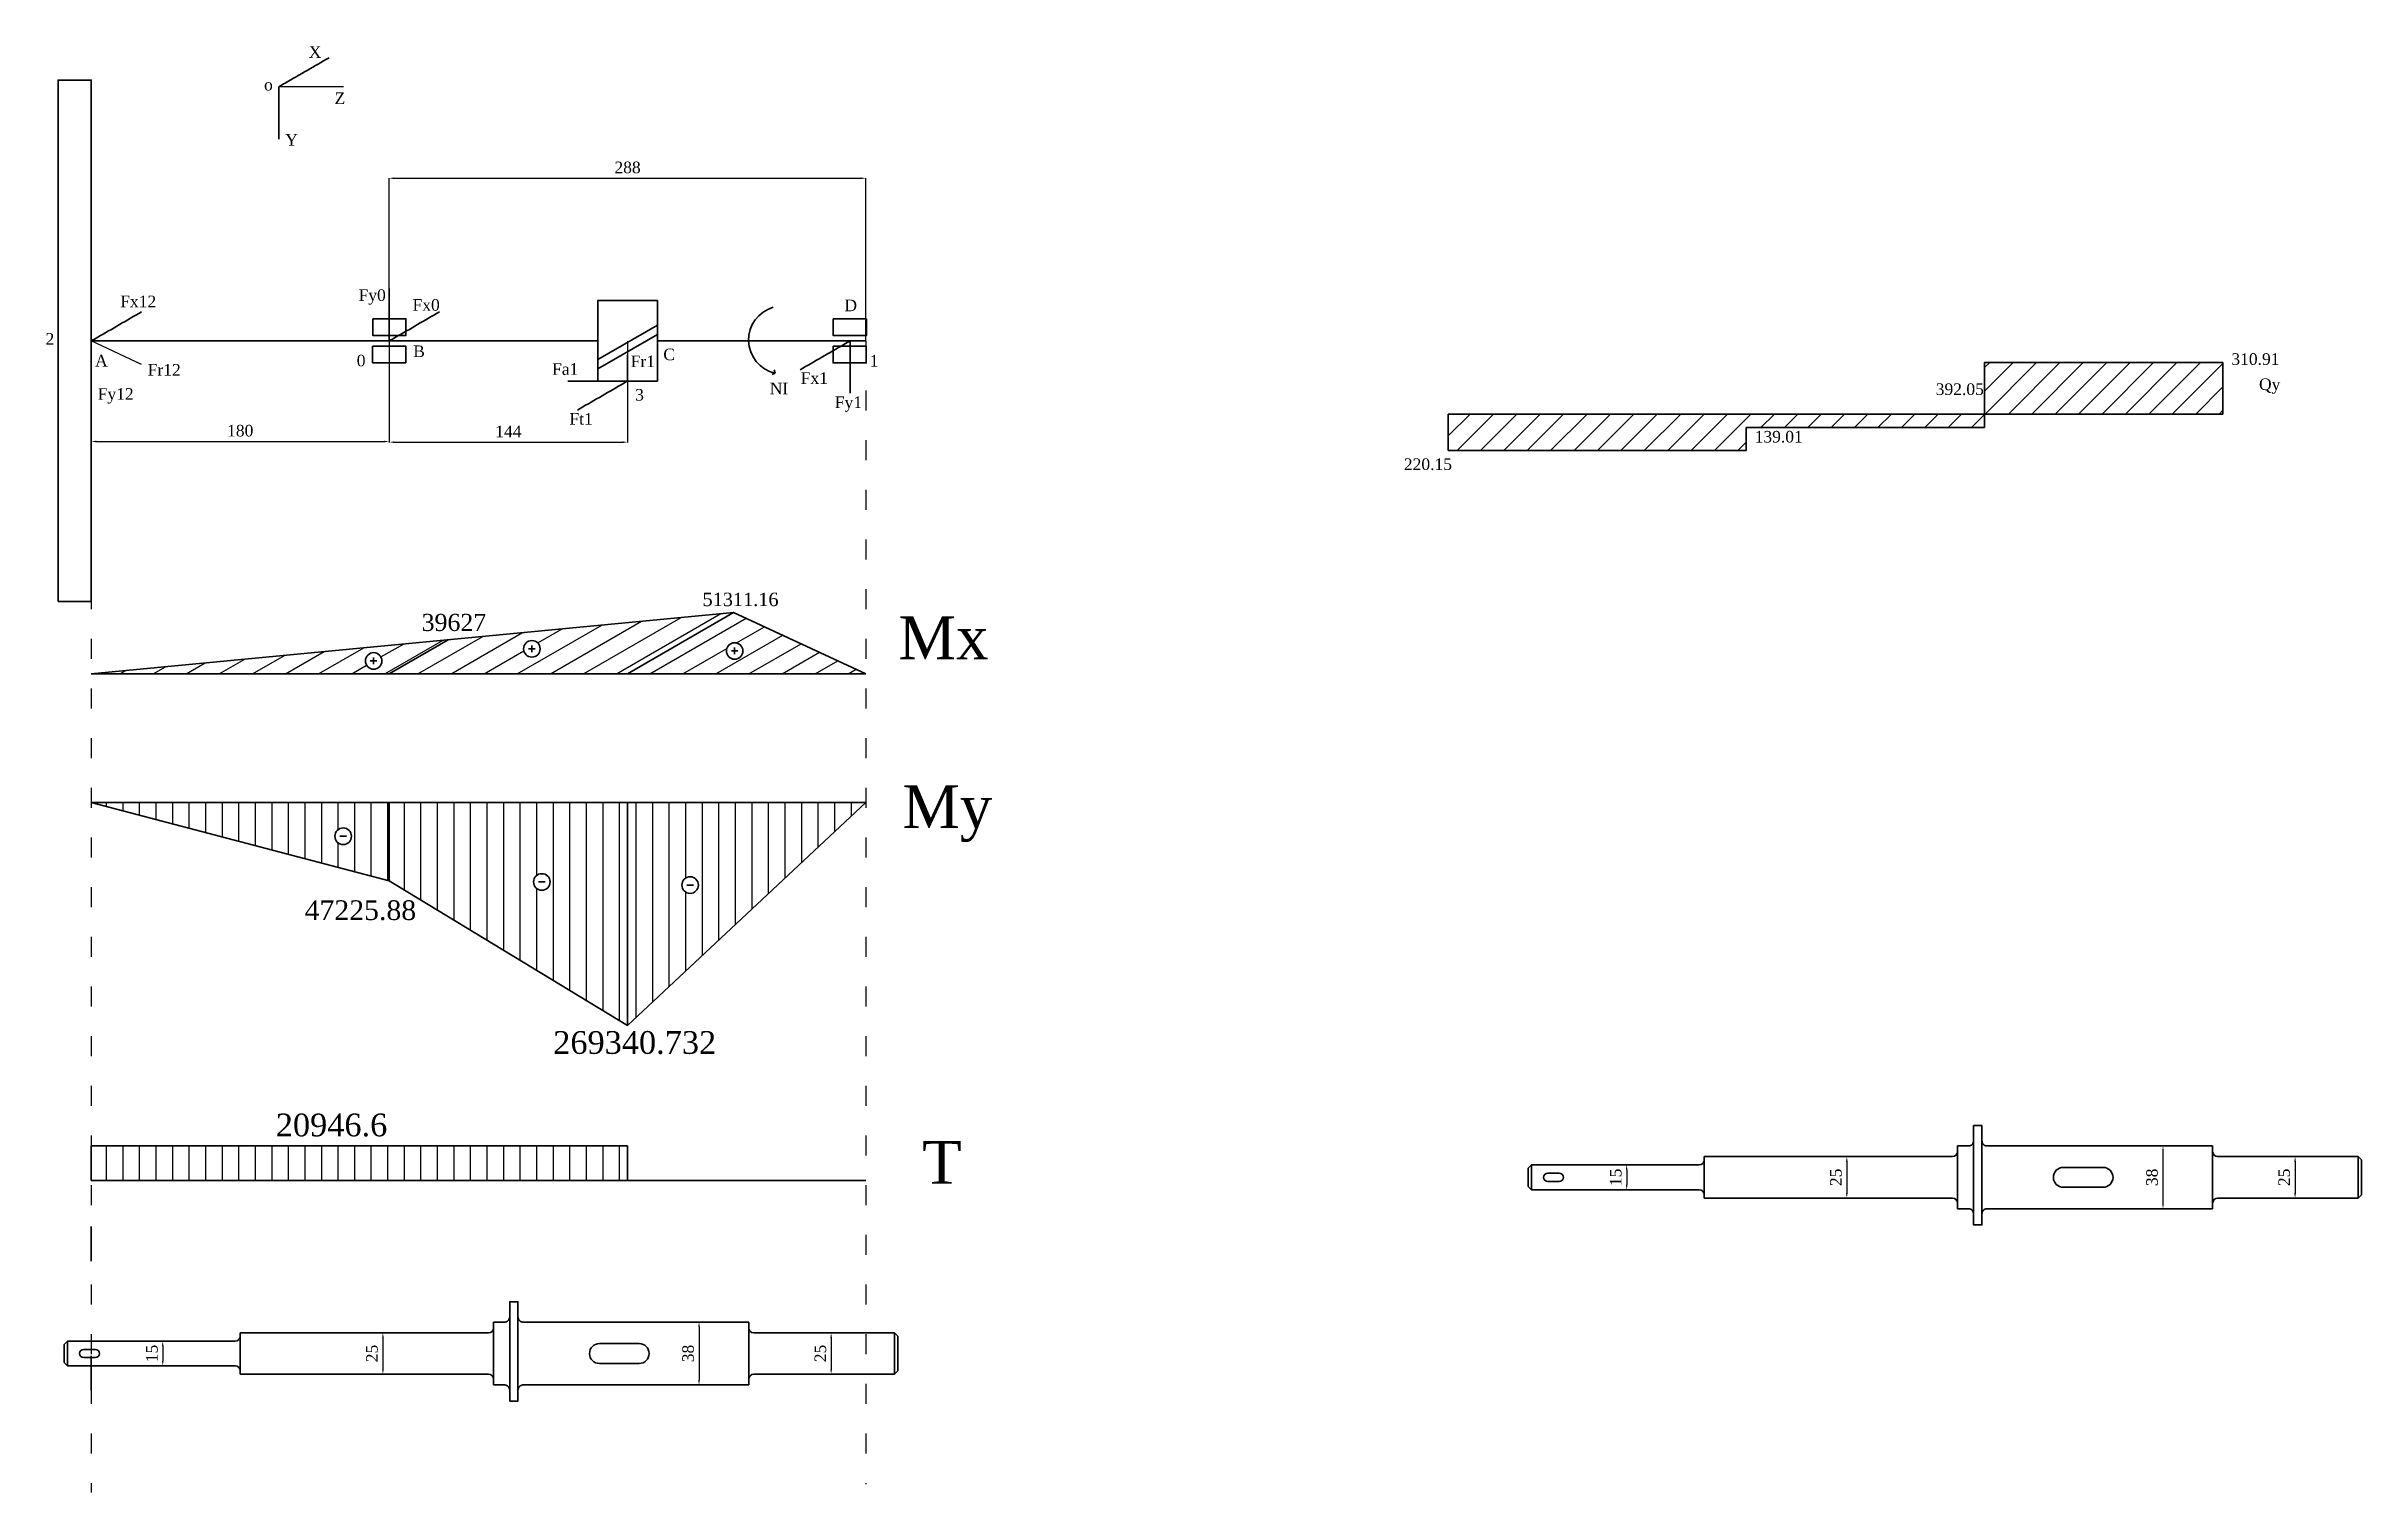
# Model space of a CAD drawing. Header units: inches. Extents: x 27 to 6622, y 41 to 2659.
# Drawn here: x 5224 to 6622, y 1785 to 2659 of the extents above; entities that cross this region are included whole.
import ezdxf

# ---------------------------------------------------------------- set-up
doc = ezdxf.new("R2010")
doc.units = ezdxf.units.IN
doc.header["$MEASUREMENT"] = 0
doc.linetypes.add('ACAD_ISO03W100', pattern=[30, 12, -18])
doc.layers.get('0').update_dxf_attribs({"lineweight": 35})
doc.layers.get('Defpoints').update_dxf_attribs({"color": 10})
doc.layers.add('AM_4', color=3, linetype='Continuous', lineweight=15)
doc.layers.add('AM_8', color=1, linetype='Continuous', lineweight=30)
doc.layers.add('Layer1', color=130, linetype='ACAD_ISO03W100')
doc.styles.get("Standard").update_dxf_attribs({"font": 'times.ttf', "height": 7})
doc.dimstyles.get("Standard").update_dxf_attribs({"dimtxt": 5, "dimasz": 3, "dimexe": 0.18, "dimexo": 0.0625, "dimgap": 3, "dimtad": 3, "dimtoh": 1, "dimdec": 0, "dimzin": 0, "dimdsep": 46, "dimtxsty": 'Standard', "dimcen": 0.09, "dimadec": 0, "dimazin": 0, "dimtfac": 1, "dimtdec": 0, "dimtofl": 0, "dimtmove": 0, "dimatfit": 3, "dimfxl": 1, "dimtolj": 1, "dimtzin": 0, "dimarcsym": 0})
doc.dimstyles.new('Standard$0', dxfattribs={"dimtxt": 5, "dimasz": 3, "dimexe": 0.18, "dimexo": 0.0625, "dimgap": 3, "dimtad": 3, "dimtoh": 1, "dimdec": 0, "dimzin": 0, "dimdsep": 46, "dimtxsty": 'Standard', "dimcen": 0.09, "dimadec": 0, "dimazin": 0, "dimtfac": 1, "dimtdec": 0, "dimtofl": 0, "dimtmove": 0, "dimatfit": 3, "dimfxl": 1, "dimtolj": 1, "dimtzin": 0, "dimarcsym": 0})
pattern_1 = [(45, (819.753, 185.174), (-7.071068, 7.071068), [])]
pattern_2 = [(30, (0, 46.716), (-5, 8.660254), [])]
pattern_3 = [(90, (0, 125.025), (-10, 6e-16), [])]

msp = doc.modelspace()

# ---------------------------------------------------------------- texts
at = {"insert": (5660.7, 2455.8), "char_height": 7, "width": 42.165, "attachment_point": 1}
msp.add_mtext('\\A1;NI', dxfattribs=at)
at = {"layer": 'AM_8', "attachment_point": 1}
for s, insert, char_height, width in [('X', (5382.2, 2659), 7, 6.738), ('o', (5355.2, 2639.3), 7, 6.738), ('Z', (5397.8, 2631.1), 7, 6.738), ('Y', (5368, 2606), 7, 6.738), ('Fx12', (5268.3, 2508.4), 7, 6.738), ('Fy0', (5412.3, 2512.2), 7, 6.738), ('Fx0', (5444.9, 2506.3), 7, 6.738), ('D', (5705.8, 2506), 7, 6.738), ('B', (5445.3, 2478.3), 7, 6.738), ('C', (5596.4, 2476.4), 7, 6.738), ('A', (5253.1, 2472.6), 7, 6.738), ('Fr12', (5284.9, 2467.1), 7, 6.738), ('Fa1', (5529.2, 2467.6), 7, 6.738), ('Fr1', (5576.7, 2472.2), 7, 6.738), ('Fx1', (5679.4, 2462.1), 7, 6.738), ('310.91', (6543.7, 2473.6), 7, 6.738), ('Fy12', (5254.7, 2452.5), 7, 6.738), ('392.05', (6365.1, 2455.4), 7, 6.738), ('Qy', (6560.4, 2458.4), 7, 6.738), ('Ft1', (5539.7, 2437.5), 7, 6.738), ('Fy1', (5700, 2447.5), 7, 6.738), ('139.01', (6255.7, 2426.7), 7, 6.738), ('220.15', (6043.8, 2410.1), 7, 6.738), ('51311.16', (5620.1, 2329), 8.11, 7.807), ('39627', (5450.4, 2316.2), 10.33, 9.941), ('Mx', (5738.5, 2314.7), 25.86, 151.788), ('My', (5740.8, 2212.7), 25.86, 151.788), ('47225.88', (5379.7, 2143.2), 11.9, 11.459), ('269340.732', (5529.9, 2064.2), 13.72, 13.723), ('20946.6', (5362.3, 2014.4), 13.72, 13.723), ('T', (5752.7, 1997.9), 25.9, 151.788)]:
    msp.add_mtext(s, dxfattribs=dict(at, insert=insert, char_height=char_height, width=width))
at = {"layer": 'Defpoints', "char_height": 7, "width": 8.042, "attachment_point": 1}
for s, insert in [('2', (5223.2, 2485.8)), ('0', (5411.2, 2472.7)), ('1', (5721.1, 2472.6)), ('3', (5579.4, 2452))]:
    msp.add_mtext(s, dxfattribs=dict(at, insert=insert))

# ---------------------------------------------------------------- blocks, each defined once
blk = doc.blocks.new('*D54')
at = {"layer": 'AM_4', "color": 0, "lineweight": -2, "transparency": 16777216}
for p, q in [((5250.8, 2481), (5250.8, 2420.1)), ((5430.8, 2481), (5430.8, 2420.1)), ((5253.8, 2420.3), (5427.8, 2420.3))]:
    blk.add_line(p, q, dxfattribs=at)
at = {"layer": 'AM_4', "color": 0, "transparency": 16777216}
for points in [[(5253.8, 2420.8), (5253.8, 2419.8), (5250.8, 2420.3)], [(5427.8, 2420.8), (5427.8, 2419.8), (5430.8, 2420.3)]]:
    blk.add_solid(points, dxfattribs=at)
at = {"layer": 'Defpoints', "color": 0, "transparency": 16777216}
for p in [(5250.8, 2481.1), (5430.8, 2481.1), (5430.8, 2420.3)]:
    blk.add_point(p, dxfattribs=at)
at = {"layer": 'AM_4', "color": 0, "transparency": 16777216, "insert": (5340.8, 2426.8), "char_height": 7, "attachment_point": 5}
blk.add_mtext('\\A1;180', dxfattribs=at)
blk = doc.blocks.new('*D55')
at = {"layer": 'AM_4', "color": 0, "lineweight": -2, "transparency": 16777216}
for p, q in [((5430.8, 2481), (5430.8, 2419.7)), ((5574.8, 2481), (5574.8, 2419.7)), ((5433.8, 2419.9), (5571.8, 2419.9))]:
    blk.add_line(p, q, dxfattribs=at)
at = {"layer": 'AM_4', "color": 0, "transparency": 16777216}
for points in [[(5433.8, 2420.4), (5433.8, 2419.4), (5430.8, 2419.9)], [(5571.8, 2420.4), (5571.8, 2419.4), (5574.8, 2419.9)]]:
    blk.add_solid(points, dxfattribs=at)
at = {"layer": 'Defpoints', "color": 0, "transparency": 16777216}
for p in [(5430.8, 2481.1), (5574.8, 2481.1), (5574.8, 2419.9)]:
    blk.add_point(p, dxfattribs=at)
at = {"layer": 'AM_4', "color": 0, "transparency": 16777216, "insert": (5502.8, 2426.4), "char_height": 7, "attachment_point": 5}
blk.add_mtext('\\A1;144', dxfattribs=at)
blk = doc.blocks.new('*D56')
at = {"layer": 'AM_4', "color": 0, "lineweight": -2, "transparency": 16777216}
for p, q in [((5430.8, 2481.2), (5430.8, 2579.4)), ((5433.8, 2579.3), (5715.8, 2579.3)), ((5718.8, 2481.2), (5718.8, 2579.4))]:
    blk.add_line(p, q, dxfattribs=at)
at = {"layer": 'AM_4', "color": 0, "transparency": 16777216}
for points in [[(5433.8, 2579.8), (5433.8, 2578.8), (5430.8, 2579.3)], [(5715.8, 2579.8), (5715.8, 2578.8), (5718.8, 2579.3)]]:
    blk.add_solid(points, dxfattribs=at)
at = {"layer": 'Defpoints', "color": 0, "transparency": 16777216}
for p in [(5718.8, 2579.3), (5430.8, 2481.1), (5718.8, 2481.1)]:
    blk.add_point(p, dxfattribs=at)
at = {"layer": 'AM_4', "color": 0, "transparency": 16777216, "insert": (5574.8, 2585.8), "char_height": 7, "attachment_point": 5}
blk.add_mtext('\\A1;288', dxfattribs=at)
blk = doc.blocks.new('*D58')
at = {"color": 0, "lineweight": -2, "transparency": 16777216}
for p, q in [((5736, 1882), (5697.6, 1882)), ((5697.8, 1879), (5697.8, 1860)), ((5736, 1857), (5697.6, 1857))]:
    blk.add_line(p, q, dxfattribs=at)
at = {"color": 0, "transparency": 16777216}
for points in [[(5697.3, 1879), (5698.3, 1879), (5697.8, 1882)], [(5697.3, 1860), (5698.3, 1860), (5697.8, 1857)]]:
    blk.add_solid(points, dxfattribs=at)
at = {"layer": 'Defpoints', "color": 0, "transparency": 16777216}
for p in [(5736, 1882), (5697.8, 1857), (5736, 1857)]:
    blk.add_point(p, dxfattribs=at)
at = {"color": 0, "transparency": 16777216, "insert": (5691.3, 1869.5), "char_height": 7, "attachment_point": 5, "rotation": 90}
blk.add_mtext('\\A1;25', dxfattribs=at)
blk = doc.blocks.new('*D59')
at = {"color": 0, "lineweight": -2, "transparency": 16777216}
for p, q in [((5617.9, 1888.5), (5617.8, 1888.5)), ((5618, 1885.5), (5618, 1853.5)), ((5617.9, 1850.5), (5617.8, 1850.5))]:
    blk.add_line(p, q, dxfattribs=at)
at = {"color": 0, "transparency": 16777216}
for points in [[(5617.5, 1885.5), (5618.5, 1885.5), (5618, 1888.5)], [(5617.5, 1853.5), (5618.5, 1853.5), (5618, 1850.5)]]:
    blk.add_solid(points, dxfattribs=at)
at = {"layer": 'Defpoints', "color": 0, "transparency": 16777216}
for p in [(5618, 1888.5), (5618, 1850.5), (5618, 1850.5)]:
    blk.add_point(p, dxfattribs=at)
at = {"color": 0, "transparency": 16777216, "insert": (5611.4, 1869.5), "char_height": 7, "attachment_point": 5, "rotation": 90}
blk.add_mtext('\\A1;38', dxfattribs=at)
blk = doc.blocks.new('*D60')
at = {"color": 0, "lineweight": -2, "transparency": 16777216}
for p, q in [((5426.9, 1882), (5426.8, 1882)), ((5427, 1879), (5427, 1860)), ((5426.9, 1857), (5426.8, 1857))]:
    blk.add_line(p, q, dxfattribs=at)
at = {"color": 0, "transparency": 16777216}
for points in [[(5426.5, 1879), (5427.5, 1879), (5427, 1882)], [(5426.5, 1860), (5427.5, 1860), (5427, 1857)]]:
    blk.add_solid(points, dxfattribs=at)
at = {"layer": 'Defpoints', "color": 0, "transparency": 16777216}
for p in [(5427, 1882), (5427, 1857), (5427, 1857)]:
    blk.add_point(p, dxfattribs=at)
at = {"color": 0, "transparency": 16777216, "insert": (5420.4, 1869.5), "char_height": 7, "attachment_point": 5, "rotation": 90}
blk.add_mtext('\\A1;25', dxfattribs=at)
blk = doc.blocks.new('*D61')
at = {"color": 0, "lineweight": -2, "transparency": 16777216}
for p, q in [((5294, 1877), (5293.8, 1877)), ((5294, 1862), (5293.8, 1862)), ((5294, 1874), (5294, 1865))]:
    blk.add_line(p, q, dxfattribs=at)
at = {"color": 0, "transparency": 16777216}
for points in [[(5293.5, 1874), (5294.5, 1874), (5294, 1877)], [(5293.5, 1865), (5294.5, 1865), (5294, 1862)]]:
    blk.add_solid(points, dxfattribs=at)
at = {"layer": 'Defpoints', "color": 0, "transparency": 16777216}
for p in [(5294, 1877), (5294, 1862), (5294, 1862)]:
    blk.add_point(p, dxfattribs=at)
at = {"color": 0, "transparency": 16777216, "insert": (5287.5, 1869.5), "char_height": 7, "attachment_point": 5, "rotation": 90}
blk.add_mtext('\\A1;15', dxfattribs=at)
blk = doc.blocks.new('*D62')
at = {"color": 0, "lineweight": -2, "transparency": 16777216}
for p, q in [((6620.4, 1988.4), (6582, 1988.4)), ((6582.2, 1985.4), (6582.2, 1966.4)), ((6620.4, 1963.4), (6582, 1963.4))]:
    blk.add_line(p, q, dxfattribs=at)
at = {"color": 0, "transparency": 16777216}
for points in [[(6581.7, 1985.4), (6582.7, 1985.4), (6582.2, 1988.4)], [(6581.7, 1966.4), (6582.7, 1966.4), (6582.2, 1963.4)]]:
    blk.add_solid(points, dxfattribs=at)
at = {"layer": 'Defpoints', "color": 0, "transparency": 16777216}
for p in [(6620.4, 1988.4), (6582.2, 1963.4), (6620.4, 1963.4)]:
    blk.add_point(p, dxfattribs=at)
at = {"color": 0, "transparency": 16777216, "insert": (6575.6, 1975.9), "char_height": 7, "attachment_point": 5, "rotation": 90}
blk.add_mtext('\\A1;25', dxfattribs=at)
blk = doc.blocks.new('*D63')
at = {"color": 0, "lineweight": -2, "transparency": 16777216}
for p, q in [((6502.4, 1991.9), (6502.4, 1959.9)), ((6502.5, 1994.9), (6502.6, 1994.9)), ((6502.5, 1956.9), (6502.6, 1956.9))]:
    blk.add_line(p, q, dxfattribs=at)
at = {"color": 0, "transparency": 16777216}
for points in [[(6501.9, 1991.9), (6502.9, 1991.9), (6502.4, 1994.9)], [(6501.9, 1959.9), (6502.9, 1959.9), (6502.4, 1956.9)]]:
    blk.add_solid(points, dxfattribs=at)
at = {"layer": 'Defpoints', "color": 0, "transparency": 16777216}
for p in [(6502.4, 1994.9), (6502.4, 1956.9), (6502.4, 1956.9)]:
    blk.add_point(p, dxfattribs=at)
at = {"color": 0, "transparency": 16777216, "insert": (6495.8, 1975.9), "char_height": 7, "attachment_point": 5, "rotation": 90}
blk.add_mtext('\\A1;38', dxfattribs=at)
blk = doc.blocks.new('*D64')
at = {"color": 0, "lineweight": -2, "transparency": 16777216}
for p, q in [((6311.5, 1988.4), (6311.6, 1988.4)), ((6311.4, 1985.4), (6311.4, 1966.4)), ((6311.5, 1963.4), (6311.6, 1963.4))]:
    blk.add_line(p, q, dxfattribs=at)
at = {"color": 0, "transparency": 16777216}
for points in [[(6310.9, 1985.4), (6311.9, 1985.4), (6311.4, 1988.4)], [(6310.9, 1966.4), (6311.9, 1966.4), (6311.4, 1963.4)]]:
    blk.add_solid(points, dxfattribs=at)
at = {"layer": 'Defpoints', "color": 0, "transparency": 16777216}
for p in [(6311.4, 1988.4), (6311.4, 1963.4), (6311.4, 1963.4)]:
    blk.add_point(p, dxfattribs=at)
at = {"color": 0, "transparency": 16777216, "insert": (6304.8, 1975.9), "char_height": 7, "attachment_point": 5, "rotation": 90}
blk.add_mtext('\\A1;25', dxfattribs=at)
blk = doc.blocks.new('*D65')
at = {"color": 0, "lineweight": -2, "transparency": 16777216}
for p, q in [((6178.4, 1980.4), (6178.4, 1971.4)), ((6178.5, 1983.4), (6178.6, 1983.4)), ((6178.5, 1968.4), (6178.6, 1968.4))]:
    blk.add_line(p, q, dxfattribs=at)
at = {"color": 0, "transparency": 16777216}
for points in [[(6177.9, 1980.4), (6178.9, 1980.4), (6178.4, 1983.4)], [(6177.9, 1971.4), (6178.9, 1971.4), (6178.4, 1968.4)]]:
    blk.add_solid(points, dxfattribs=at)
at = {"layer": 'Defpoints', "color": 0, "transparency": 16777216}
for p in [(6178.4, 1983.4), (6178.4, 1968.4), (6178.4, 1968.4)]:
    blk.add_point(p, dxfattribs=at)
at = {"color": 0, "transparency": 16777216, "insert": (6171.8, 1975.9), "char_height": 7, "attachment_point": 5, "rotation": 90}
blk.add_mtext('\\A1;15', dxfattribs=at)

# ---------------------------------------------------------------- dimensions: what is measured, and where the dimension line sits
for base, p1, p2, angle, picture, middle in [((6311.4, 1963.4), (6311.4, 1988.4), (6311.4, 1963.4), 270, '*D64', (6304.8, 1975.9)), ((6502.4, 1956.9), (6502.4, 1994.9), (6502.4, 1956.9), 270, '*D63', (6495.8, 1975.9)), ((6178.4, 1968.4), (6178.4, 1983.4), (6178.4, 1968.4), 90, '*D65', (6171.8, 1975.9)), ((5618, 1850.5), (5618, 1888.5), (5618, 1850.5), 270, '*D59', (5611.4, 1869.5)), ((5294, 1862), (5294, 1877), (5294, 1862), 90, '*D61', (5287.5, 1869.5)), ((5427, 1857), (5427, 1882), (5427, 1857), 270, '*D60', (5420.4, 1869.5))]:
    dim = msp.add_linear_dim(base=base, p1=p1, p2=p2, angle=angle, dimstyle='Standard$0')
    dim.commit()
    dim.dimension.update_dxf_attribs({"geometry": picture, "text_midpoint": middle})
for base, p1, p2, picture, middle in [((6582.2, 1963.4), (6620.4, 1988.4), (6620.4, 1963.4), '*D62', (6582.2, 1975.9)), ((5697.8, 1857), (5736, 1882), (5736, 1857), '*D58', (5697.8, 1869.5))]:
    dim = msp.add_linear_dim(base=base, p1=p1, p2=p2, angle=90, dimstyle='Standard$0')
    dim.commit()
    dim.dimension.update_dxf_attribs({"geometry": picture, "text_midpoint": middle, "dimtype": 160})
at = {"layer": 'AM_4'}
dim = msp.add_linear_dim(base=(5718.8, 2579.3), p1=(5430.8, 2481.1), p2=(5718.8, 2481.1), dimstyle='Standard$0', dxfattribs=at)
dim.commit()
dim.dimension.update_dxf_attribs({"geometry": '*D56', "text_midpoint": (5574.8, 2585.8)})
for base, p1, p2, picture, middle in [((5430.8, 2420.3), (5250.8, 2481.1), (5430.8, 2481.1), '*D54', (5340.8, 2420.3)), ((5574.8, 2419.9), (5430.8, 2481.1), (5574.8, 2481.1), '*D55', (5502.8, 2419.9))]:
    dim = msp.add_linear_dim(base=base, p1=p1, p2=p2, dimstyle='Standard', dxfattribs=at)
    dim.commit()
    dim.dimension.update_dxf_attribs({"geometry": picture, "text_midpoint": middle, "dimtype": 160})

# ---------------------------------------------------------------- hatches: boundary and pattern name
at = {"layer": 'AM_8'}
h = msp.add_hatch(dxfattribs=at)
h.set_pattern_fill('_U', color=256, scale=10, angle=45, style=0, pattern_type=0)
h.set_pattern_definition(pattern_1)
h.paths.add_polyline_path([(6538.6, 2468), (6394.6, 2468), (6394.6, 2436.9), (6538.6, 2436.9)])
h = msp.add_hatch(dxfattribs=at)
h.set_pattern_fill('_U', color=256, scale=10, angle=45, style=0, pattern_type=0)
h.set_pattern_definition(pattern_1)
h.paths.add_polyline_path([(6070.6, 2414.9), (6250.6, 2414.9), (6250.6, 2428.8), (6394.6, 2428.8), (6394.6, 2436.9), (6070.6, 2436.9)])
h = msp.add_hatch(dxfattribs=at)
h.set_pattern_fill('_U', color=256, scale=10, angle=30, style=0, pattern_type=0)
h.set_pattern_definition(pattern_2)
h.paths.add_polyline_path([(5574.8, 2280), (5430.8, 2280), (5466.5, 2300.6), (5638.9, 2317.1)])
edge = h.paths.add_edge_path(flags=16)
edge.add_arc((5517, 2295.1), 5, 10.144, 194.1932, ccw=False)
edge.add_arc((5517, 2295.1), 5, -165.8068, 10.144, ccw=False)
h = msp.add_hatch(dxfattribs=at)
h.set_pattern_fill('_U', color=256, scale=10, angle=30, style=0, pattern_type=0)
h.set_pattern_definition(pattern_2)
h.paths.add_polyline_path([(5638.9, 2317.1), (5574.8, 2280), (5718.8, 2280)])
edge = h.paths.add_edge_path(flags=16)
edge.add_arc((5639.5, 2293.8), 5, -165.3408, 191.4592, ccw=False)
edge.add_arc((5639.5, 2293.8), 5, 191.4592, 194.6592, ccw=False)
h = msp.add_hatch(dxfattribs=at)
h.set_pattern_fill('_U', color=256, scale=10, angle=30, style=0, pattern_type=0)
h.set_pattern_definition(pattern_2)
h.paths.add_polyline_path([(5430.8, 2280), (5466.5, 2300.6), (5250.8, 2280)])
edge = h.paths.add_edge_path(flags=16)
edge.add_arc((5421.4, 2287.8), 5, -183.53, 11.4592, ccw=False)
edge.add_arc((5421.4, 2287.8), 5, 11.4592, 176.47, ccw=False)
h = msp.add_hatch(dxfattribs=at)
h.set_pattern_fill('_U', color=256, scale=10, angle=90, style=0, pattern_type=0)
h.set_pattern_definition(pattern_3)
h.paths.add_polyline_path([(5430.8, 2202.3), (5250.8, 2202.3), (5430.8, 2155)])
edge = h.paths.add_edge_path(flags=16)
edge.add_arc((5403, 2181.9), 5, -186.4522, 11.4592, ccw=False)
edge.add_arc((5403, 2181.9), 5, 11.4592, 173.5478, ccw=False)
h = msp.add_hatch(dxfattribs=at)
h.set_pattern_fill('_U', color=256, scale=10, angle=90, style=0, pattern_type=0)
h.set_pattern_definition(pattern_3)
h.paths.add_polyline_path([(5430.8, 2155), (5574.8, 2067.6), (5574.8, 2202.3), (5430.8, 2202.3)])
edge = h.paths.add_edge_path(flags=16)
edge.add_arc((5523, 2154.3), 5, -210.3946, 11.4592, ccw=False)
edge.add_arc((5523, 2154.3), 5, 11.4592, 149.6054, ccw=False)
h = msp.add_hatch(dxfattribs=at)
h.set_pattern_fill('_U', color=256, scale=10, angle=90, style=0, pattern_type=0)
h.set_pattern_definition(pattern_3)
h.paths.add_polyline_path([(5718.8, 2202.3), (5574.8, 2202.3), (5574.8, 2067.6)])
edge = h.paths.add_edge_path(flags=16)
edge.add_arc((5612.6, 2152.4), 5, -240.3593, 11.4592, ccw=False)
edge.add_arc((5612.6, 2152.4), 5, 11.4592, 119.6407, ccw=False)
h = msp.add_hatch(dxfattribs=at)
h.set_pattern_fill('_U', color=256, scale=10, angle=270, style=0, pattern_type=0)
h.set_pattern_definition([(270, (0, 48.746), (10, -2e-15), [])])
h.paths.add_polyline_path([(5250.8, 1974), (5574.8, 1974), (5574.8, 1995), (5250.8, 1995)])

# ---------------------------------------------------------------- linework, layer by layer
for p, q in [((5556.8, 2469.8), (5592.8, 2490.6)), ((5250.8, 2481.1), (5430.8, 2481.1)), ((5430.8, 2481.1), (5556.8, 2481.1)), ((5430.8, 2481.1), (5556.8, 2481.1)), ((5556.8, 2464.2), (5592.8, 2485)), ((5592.8, 2481.1), (5718.8, 2481.1)), ((5663.3, 2463.6), (5663.9, 2461.6)), ((6394.6, 2428.8), (6394.6, 2468)), ((6394.6, 2468), (6538.6, 2468)), ((6538.6, 2468), (6538.6, 2436.9)), ((5592.8, 2456.8), (5556.8, 2456.8)), ((5592.8, 2456.8), (5556.8, 2456.8)), ((5592.8, 2460.8), (5592.8, 2456.8)), ((5663.9, 2461.6), (5662.1, 2460.7)), ((6070.6, 2436.9), (6538.6, 2436.9)), ((6070.6, 2436.9), (6070.6, 2414.9)), ((6250.6, 2414.9), (6250.6, 2428.8)), ((6250.6, 2428.8), (6394.6, 2428.8)), ((6070.6, 2414.9), (6250.6, 2414.9)), ((5638.9, 2317.1), (5250.8, 2280)), ((5574.8, 2280), (5638.9, 2317.1)), ((5638.9, 2317.1), (5718.8, 2280)), ((5430.8, 2280), (5466.5, 2300.6)), ((5517, 2295.1), (5515, 2295.1)), ((5515, 2295.1), (5519, 2295.1)), ((5517, 2295.1), (5517, 2297.1)), ((5517, 2297.1), (5517, 2293.1)), ((5639.5, 2293.8), (5639.5, 2295.8)), ((5639.5, 2295.8), (5639.5, 2291.8)), ((5421.4, 2287.8), (5419.4, 2287.8)), ((5419.4, 2287.8), (5423.4, 2287.8)), ((5421.4, 2287.8), (5421.4, 2289.8)), ((5421.4, 2289.8), (5421.4, 2285.8)), ((5639.5, 2293.8), (5637.5, 2293.8)), ((5637.5, 2293.8), (5641.5, 2293.8)), ((5250.8, 2280), (5718.8, 2280)), ((5250.8, 2202.3), (5718.8, 2202.3)), ((5430.8, 2155), (5250.8, 2202.3)), ((5430.8, 2202.3), (5430.8, 2155)), ((5574.8, 2202.3), (5574.8, 2067.6)), ((5574.8, 2067.6), (5718.8, 2202.3)), ((5403, 2181.9), (5401, 2181.9)), ((5401, 2181.9), (5405, 2181.9)), ((5574.8, 2067.6), (5430.8, 2155)), ((5523, 2154.3), (5521, 2154.3)), ((5521, 2154.3), (5525, 2154.3)), ((5612.6, 2152.4), (5610.6, 2152.4)), ((5610.6, 2152.4), (5614.6, 2152.4)), ((6388, 2007.2), (6388, 1947.2)), ((6393, 1953.9), (6393, 2007.2)), ((5250.8, 1995), (5574.8, 1995)), ((5250.8, 1995), (5250.8, 1974)), ((5574.8, 1995), (5574.8, 1974)), ((6375.2, 1988.4), (6225.2, 1988.4)), ((6225.2, 1986.4), (6225.2, 1988.4)), ((6225.2, 1988.4), (6225.2, 1963.4)), ((6385, 1994.9), (6378.2, 1994.9)), ((6378.2, 1991.4), (6378.2, 1994.9)), ((6378.2, 1994.9), (6378.2, 1956.9)), ((6398.8, 1994.9), (6396, 1994.9)), ((6424.8, 1994.9), (6398.8, 1994.9)), ((6532.4, 1994.9), (6424.8, 1994.9)), ((6532.4, 1991.4), (6532.4, 1994.9)), ((6532.4, 1994.9), (6532.4, 1956.9)), ((6620.4, 1988.4), (6535.4, 1988.4)), ((6620.4, 1963.4), (6620.4, 1988.4)), ((6620.4, 1988.4), (6622.4, 1986.4)), ((6622.4, 1986.4), (6622.4, 1965.4)), ((5718.8, 1974), (5250.8, 1974)), ((6120.9, 1983.4), (6118.9, 1981.4)), ((6118.9, 1981.4), (6118.9, 1970.4)), ((6120.9, 1983.4), (6222.2, 1983.4)), ((6120.9, 1975.9), (6120.9, 1983.4)), ((6120.9, 1983.4), (6120.9, 1968.4)), ((6130.7, 1978.4), (6137.7, 1978.4)), ((6137.7, 1973.4), (6130.7, 1973.4)), ((6466.2, 1981.9), (6442.2, 1981.9)), ((6620.4, 1975.9), (6620.4, 1963.4)), ((6120.9, 1968.4), (6118.9, 1970.4)), ((6120.9, 1968.4), (6222.2, 1968.4)), ((6225.2, 1965.4), (6225.2, 1963.4)), ((6375.2, 1963.4), (6225.2, 1963.4)), ((6378.2, 1960.4), (6378.2, 1956.9)), ((6442.2, 1969.9), (6466.2, 1969.9)), ((6532.4, 1960.4), (6532.4, 1956.9)), ((6620.4, 1963.4), (6535.4, 1963.4)), ((6620.4, 1963.4), (6622.4, 1965.4)), ((5250.8, 1925.3), (5250.8, 1946.2)), ((6424.8, 1956.9), (6398.8, 1956.9)), ((5493.8, 1885), (5493.8, 1888.5)), ((5500.6, 1888.5), (5493.8, 1888.5)), ((5493.8, 1888.5), (5493.8, 1850.5)), ((5503.6, 1900.8), (5503.6, 1840.8)), ((5508.6, 1847.5), (5508.6, 1900.8)), ((5514.4, 1888.5), (5511.6, 1888.5)), ((5540.4, 1888.5), (5514.4, 1888.5)), ((5648, 1888.5), (5540.4, 1888.5)), ((5648, 1885), (5648, 1888.5)), ((5648, 1888.5), (5648, 1850.5)), ((5236.5, 1877), (5234.5, 1875)), ((5234.5, 1875), (5234.5, 1864)), ((5236.5, 1877), (5337.8, 1877)), ((5236.5, 1869.5), (5236.5, 1877)), ((5236.5, 1877), (5236.5, 1862)), ((5490.8, 1882), (5340.8, 1882)), ((5340.8, 1880), (5340.8, 1882)), ((5340.8, 1882), (5340.8, 1857)), ((5581.8, 1875.5), (5557.8, 1875.5)), ((5736, 1882), (5651, 1882)), ((5736, 1857), (5736, 1882)), ((5736, 1882), (5738, 1880)), ((5738, 1880), (5738, 1859)), ((5236.5, 1862), (5234.5, 1864)), ((5236.5, 1862), (5337.8, 1862)), ((5246.3, 1872), (5253.3, 1872)), ((5253.3, 1867), (5246.3, 1867)), ((5250.8, 1868.1), (5250.8, 1847.2)), ((5557.8, 1863.5), (5581.8, 1863.5)), ((5736, 1869.5), (5736, 1857)), ((5340.8, 1859), (5340.8, 1857)), ((5490.8, 1857), (5340.8, 1857)), ((5493.8, 1854), (5493.8, 1850.5)), ((5540.4, 1850.5), (5514.4, 1850.5)), ((5648, 1854), (5648, 1850.5)), ((5736, 1857), (5651, 1857)), ((5736, 1857), (5738, 1859))]:
    msp.add_line(p, q)
for points in [[(5230.8, 2323.6), (5250.8, 2323.6), (5250.8, 2638.6), (5230.8, 2638.6)], [(5420.9, 2494.4), (5440.9, 2494.4), (5440.9, 2484.4), (5420.9, 2484.4)], [(5699.1, 2494.3), (5719.1, 2494.3), (5719.1, 2484.3), (5699.1, 2484.3)], [(5420.8, 2477.9), (5440.8, 2477.9), (5440.8, 2467.9), (5420.8, 2467.9)], [(5699, 2477.8), (5719, 2477.8), (5719, 2467.8), (5699, 2467.8)]]:
    msp.add_lwpolyline(points, close=True)
for points in [[(5592.8, 2456.8), (5592.8, 2456.8), (5592.8, 2505.4), (5556.8, 2505.4), (5556.8, 2456.8)], [(6532.4, 1994.9), (6424.8, 1994.9)], [(6532.4, 1956.9), (6424.8, 1956.9)], [(5648, 1888.5), (5540.4, 1888.5)], [(5648, 1850.5), (5540.4, 1850.5)]]:
    msp.add_lwpolyline(points)
for points in [[(6398.8, 1994.9), (6396, 1994.9, -0.414214), (6393, 1997.9), (6393, 2007.2), (6388, 2007.2), (6388, 1997.9, -0.414214), (6385, 1994.9), (6378.2, 1994.9)], [(6398.8, 1956.9), (6396, 1956.9, 0.414214), (6393, 1953.9), (6393, 1947.2), (6388, 1947.2), (6388, 1953.9, 0.414214), (6385, 1956.9), (6378.2, 1956.9)], [(5514.4, 1888.5), (5511.6, 1888.5, -0.414214), (5508.6, 1891.5), (5508.6, 1900.8), (5503.6, 1900.8), (5503.6, 1891.5, -0.414214), (5500.6, 1888.5), (5493.8, 1888.5)], [(5514.4, 1850.5), (5511.6, 1850.5, 0.414214), (5508.6, 1847.5), (5508.6, 1840.8), (5503.6, 1840.8), (5503.6, 1847.5, 0.414214), (5500.6, 1850.5), (5493.8, 1850.5)]]:
    msp.add_lwpolyline(points, format="xyb")
for centre in [(5517, 2295.1), (5639.5, 2293.8), (5421.4, 2287.8), (5403, 2181.9), (5523, 2154.3), (5612.6, 2152.4)]:
    msp.add_circle(centre, 5)
for centre, radius, start, end in [((5668.4, 2481.6), 20.5, 105.6823, 257.0737), ((6222.2, 1986.4), 3, 270, 0), ((6375.2, 1991.4), 3, 270, 0), ((6535.4, 1991.4), 3, 180, 270), ((6130.7, 1975.9), 2.5, 90, 270), ((6137.7, 1975.9), 2.5, 270, 90), ((6442.2, 1975.9), 6, 90, 270), ((6466.2, 1975.9), 6, 270, 90), ((6222.2, 1965.4), 3, 0, 90), ((6375.2, 1960.4), 3, 0, 90), ((6535.4, 1960.4), 3, 90, 180), ((5337.8, 1880), 3, 270, 0), ((5490.8, 1885), 3, 270, 0), ((5557.8, 1869.5), 6, 90, 270), ((5581.8, 1869.5), 6, 270, 90), ((5651, 1885), 3, 180, 270), ((5246.3, 1869.5), 2.5, 90, 270), ((5253.3, 1869.5), 2.5, 270, 90), ((5337.8, 1859), 3, 0, 90), ((5490.8, 1854), 3, 0, 90), ((5651, 1854), 3, 90, 180)]:
    msp.add_arc(centre, radius, start, end)
at = {"layer": 'Layer1'}
for p, q in [((5250.8, 2481.1), (5250.8, 1785.5)), ((5718.8, 2481.1), (5718.8, 1790.5))]:
    msp.add_line(p, q, dxfattribs=at)

msp.set_redraw_order([(e.dxf.handle, doc.entitydb.next_handle()) for e in msp.query("TEXT MTEXT ATTDEF DIMENSION ARC_DIMENSION")])  # texts and dimensions are drawn at this point

# ---------------------------------------------------------------- leaders
at = {"layer": 'AM_8', "path_type": 1}
for points in [[(5394.5, 2652.1), (5368, 2636.8), (5364.1, 2634.6)], [(5364.1, 2602.8), (5364.1, 2634.6)], [(5430.8, 2512.8), (5430.8, 2481.1)], [(5281.1, 2498.6), (5254.7, 2483.3), (5250.8, 2481.1)], [(5461.1, 2498.6), (5434.7, 2483.3), (5430.8, 2481.1)], [(5250.8, 2449.4), (5250.8, 2481.1)], [(5679, 2463.6), (5705.5, 2478.9), (5709.3, 2481.1)], [(5709.3, 2449.4), (5709.3, 2481.1)], [(5574.8, 2472.6), (5574.8, 2456.8)], [(5538.8, 2456.8), (5574.8, 2456.8), (5556.8, 2456.8)], [(5544.5, 2439.3), (5571, 2454.6), (5574.8, 2456.8)]]:
    msp.add_leader(points, dimstyle='Standard', override={"dimgap": 3, "dimtad": 0}, dxfattribs=at)
at = {"layer": 'AM_8'}
for points in [[(5403.2, 2634.6), (5364.1, 2634.6)], [(5281.1, 2466.9), (5250.8, 2481.1)]]:
    msp.add_leader(points, dimstyle='Standard', override={"dimgap": 3, "dimtad": 0}, dxfattribs=at)

doc.saveas('drawing.dxf')
